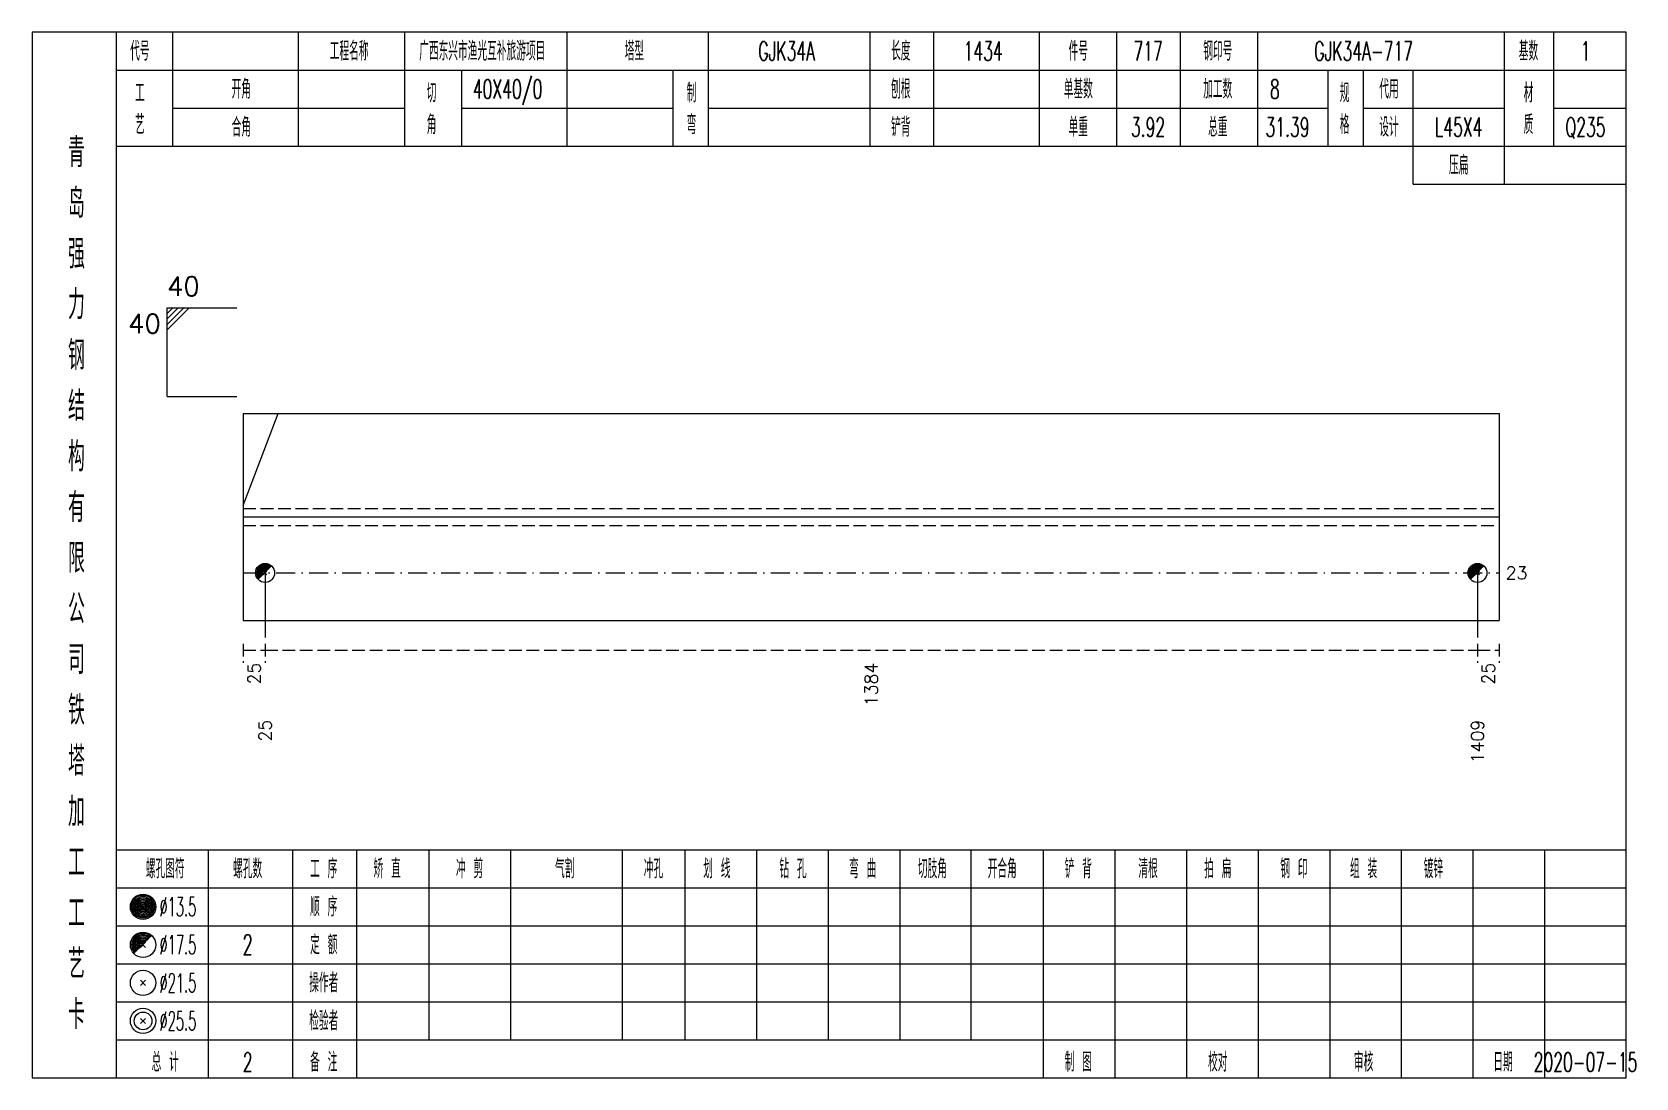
# Model space of a CAD drawing. Extents: x 0 to 2606, y -377 to 6479.
# Drawn here: x 0 to 252.9, y 3150 to 3315 of the extents above; entities that cross this region are included whole.
import ezdxf
from ezdxf.enums import TextEntityAlignment as Align

# ---------------------------------------------------------------- set-up
doc = ezdxf.new("R2010")
doc.units = 0
doc.header["$MEASUREMENT"] = 0
doc.linetypes.add('一点画线', pattern=[5.2, 3, -1, 0.2, -1])
doc.linetypes.add('虚线', pattern=[2.75, 2, -0.75])
doc.layers.get('0').update_dxf_attribs({"linetype": 'CONTINUOUS', "lineweight": 25})
doc.layers.add('1', color=7, linetype='CONTINUOUS', lineweight=25)
doc.layers.add('4', color=7, linetype='CONTINUOUS', lineweight=25)
doc.styles.get("Standard").update_dxf_attribs({"font": 'simplex.shx', "width": 0.7, "height": 3, "bigfont": 'gbhzfs.shx'})

msp = doc.modelspace()

# ---------------------------------------------------------------- texts
at = {"color": 7, "linetype": 'Continuous', "lineweight": 13}
msp.add_text('40', height=3, dxfattribs=at).set_placement((21.3, 3272.5), align=Align.BOTTOM_LEFT)
msp.add_text('40', height=3, dxfattribs=at).set_placement((20.3, 3270.5), align=Align.TOP_RIGHT)
msp.add_text('23', height=2, dxfattribs=at).set_placement((232.4, 3229.67), align=Align.MIDDLE_LEFT)
at = {"color": 8, "linetype": 'Continuous', "lineweight": 9}
for s, p in [('25', (35.03, 3215.5)), ('1384', (132.35, 3215.5)), ('25', (229.67, 3215.5))]:
    msp.add_text(s, height=2, rotation=90, dxfattribs=at).set_placement(p, align=Align.MIDDLE_RIGHT)
at = {"layer": '1', "color": 7, "linetype": 'Continuous', "lineweight": 13}
for s, p in [('25', (36.75, 3206.5)), ('1409', (227.95, 3206.5))]:
    msp.add_text(s, height=2, rotation=90, dxfattribs=at).set_placement(p, align=Align.MIDDLE_RIGHT)
at = {"layer": '4', "color": 1, "linetype": 'Continuous', "lineweight": 13}
for s, height, width, p in [('代号', 3, 0.6, (17, 3312)), ('工程名称', 3, 0.6, (50, 3312)), ('广西东兴市渔光互补旅游项目', 3, 0.6, (71, 3312)), ('塔型', 3, 0.6, (95, 3312)), ('长度', 3, 0.6, (137, 3312)), ('件号', 3, 0.6, (165, 3312)), ('钢印号', 3, 0.6, (187, 3312)), ('基数', 3, 0.6, (236, 3312)), ('GJK34A', 3, 0.6, (119, 3312)), ('1434', 3, 0.6, (150, 3312)), ('717', 3, 0.6, (176, 3312)), ('GJK34A-717', 3, 0.6, (210, 3312)), ('1', 3, 0.6, (245, 3312)), ('工', 3, 0.6, (17, 3305.4)), ('开角', 3, 0.6, (33, 3306)), ('切', 3, 0.6, (63, 3305.4)), ('40X40/0', 3, 0.6, (75, 3306)), ('制', 3, 0.6, (104, 3305.4)), ('刨根', 3, 0.6, (137, 3306)), ('单基数', 3, 0.6, (165, 3306)), ('加工数', 3, 0.6, (187, 3306)), ('8', 3, 0.6, (196, 3306)), ('规', 3, 0.6, (207, 3305.4)), ('代用', 3, 0.6, (214, 3306)), ('材', 3, 0.6, (236, 3305.4)), ('艺', 3, 0.6, (17, 3300.4)), ('合角', 3, 0.6, (33, 3300)), ('角', 3, 0.6, (63, 3300.4)), ('弯', 3, 0.6, (104, 3300.4)), ('铲背', 3, 0.6, (137, 3300)), ('单重', 3, 0.6, (165, 3300)), ('3.92', 3, 0.6, (176, 3300)), ('总重', 3, 0.6, (187, 3300)), ('31.39', 3, 0.6, (198, 3300)), ('格', 3, 0.6, (207, 3300.4)), ('设计', 3, 0.6, (214, 3300)), ('L45X4', 3, 0.6, (225, 3300)), ('质', 3, 0.6, (236, 3300.4)), ('Q235', 3, 0.6, (245, 3300)), ('青', 4.6, 0.8, (7, 3296)), ('压扁', 3, 0.6, (225, 3294)), ('岛', 4.6, 0.8, (7, 3288)), ('强', 4.6, 0.8, (7, 3280)), ('力', 4.6, 0.8, (7, 3272)), ('钢', 4.6, 0.8, (7, 3264)), ('结', 4.6, 0.8, (7, 3256)), ('构', 4.6, 0.8, (7, 3248)), ('有', 4.6, 0.8, (7, 3240)), ('限', 4.6, 0.8, (7, 3232)), ('公', 4.6, 0.8, (7, 3224)), ('司', 4.6, 0.8, (7, 3216)), ('铁', 4.6, 0.8, (7, 3208)), ('塔', 4.6, 0.8, (7, 3200)), ('加', 4.6, 0.8, (7, 3192)), ('工', 4.6, 0.8, (7, 3184)), ('螺孔图符', 3, 0.6, (21, 3183)), ('螺孔数', 3, 0.6, (34, 3183)), ('工 序', 3, 0.6, (46, 3183)), ('矫 直', 3, 0.6, (56, 3183)), ('冲 剪', 3, 0.6, (69, 3183)), ('气割', 3, 0.6, (84, 3183)), ('冲孔', 3, 0.6, (98, 3183)), ('划 线', 3, 0.6, (108, 3183)), ('钻 孔', 3, 0.6, (120, 3183)), ('弯 曲', 3, 0.6, (131, 3183)), ('切肢角', 3, 0.6, (142, 3183)), ('开合角', 3, 0.6, (153, 3183)), ('铲 背', 3, 0.6, (165, 3183)), ('清根', 3, 0.6, (176, 3183)), ('拍 扁', 3, 0.6, (187, 3183)), ('钢 印', 3, 0.6, (199, 3183)), ('组 装', 3, 0.6, (210, 3183)), ('镀锌', 3, 0.6, (221, 3183)), ('工', 4.6, 0.8, (7, 3176)), ('%%C13.5', 3, 0.5, (23, 3177)), ('顺 序', 3, 0.6, (46, 3177)), ('%%C17.5', 3, 0.5, (23, 3171)), ('2', 3.2, 0.6, (34, 3171)), ('定 额', 3, 0.6, (46, 3171)), ('艺', 4.6, 0.8, (7, 3168)), ('%%C21.5', 3, 0.5, (23, 3165)), ('操作者', 3, 0.6, (46, 3165)), ('卡', 4.6, 0.8, (7, 3160)), ('%%C25.5', 3, 0.5, (23, 3159)), ('检验者', 3, 0.6, (46, 3159)), ('总 计', 3, 0.6, (21, 3152.5)), ('备 注', 3, 0.6, (46, 3152.5)), ('制 图', 3, 0.6, (165, 3152.5)), ('校对', 3, 0.6, (187, 3152.5)), ('审核', 3, 0.6, (210, 3152.5)), ('日期', 3, 0.6, (232, 3152.5)), ('2', 3, 0.6, (34, 3152.5)), ('2020-07-15', 3, 0.6, (245, 3152.5))]:
    msp.add_text(s, height=height, dxfattribs=dict(at, width=width)).set_placement(p, align=Align.MIDDLE_CENTER)

# ---------------------------------------------------------------- linework, layer by layer
at = {"color": 7, "linetype": 'Continuous', "lineweight": 13}
for p, q in [((21.3, 3271.5), (32.3, 3271.5)), ((21.3, 3257.5), (21.3, 3271.5)), ((22.18, 3271.5), (21.3, 3270.62)), ((23.05, 3271.5), (21.3, 3269.75)), ((23.93, 3271.5), (21.3, 3268.88)), ((24.8, 3271.5), (21.3, 3268)), ((21.3, 3257.5), (32.3, 3257.5)), ((33.3, 3240.31), (38.83, 3254.83)), ((36.75, 3229.67), (36.75, 3219.5)), ((227.95, 3229.67), (227.95, 3219.5))]:
    msp.add_line(p, q, dxfattribs=at)
at = {"color": 7, "linetype": 'Continuous', "lineweight": 18}
for p, q in [((33.3, 3254.83), (33.3, 3222.17)), ((33.3, 3254.83), (231.4, 3254.83)), ((231.4, 3254.83), (231.4, 3222.17)), ((33.3, 3238.5), (231.4, 3238.5))]:
    msp.add_line(p, q, dxfattribs=at)
at = {"color": 1, "linetype": '虚线', "lineweight": 18}
for p, q in [((33.3, 3239.83), (231.4, 3239.83)), ((33.3, 3237.17), (231.4, 3237.17))]:
    msp.add_line(p, q, dxfattribs=at)
at = {"color": 3, "linetype": '一点画线', "lineweight": 13}
msp.add_line((33.3, 3229.67), (231.4, 3229.67), dxfattribs=at)
at = {"color": 8, "linetype": '虚线', "lineweight": 9}
for p, q in [((33.3, 3218.5), (33.3, 3215.5)), ((33.3, 3217.5), (36.75, 3217.5)), ((36.75, 3218.5), (36.75, 3215.5)), ((36.75, 3218.5), (36.75, 3215.5)), ((36.75, 3217.5), (227.95, 3217.5)), ((227.95, 3218.5), (227.95, 3215.5)), ((227.95, 3218.5), (227.95, 3215.5)), ((227.95, 3217.5), (231.4, 3217.5)), ((231.4, 3218.5), (231.4, 3215.5))]:
    msp.add_line(p, q, dxfattribs=at)
at = {"layer": '1', "color": 7, "linetype": 'Continuous', "lineweight": 0}
for p, q in [((36.45, 3229.37), (37.05, 3229.97)), ((36.45, 3229.97), (37.05, 3229.37)), ((227.65, 3229.37), (228.25, 3229.97)), ((227.65, 3229.97), (228.25, 3229.37))]:
    msp.add_line(p, q, dxfattribs=at)
at = {"layer": '1', "color": 7, "linetype": 'Continuous', "lineweight": 18}
msp.add_line((33.3, 3222.17), (231.4, 3222.17), dxfattribs=at)
at = {"layer": '1', "color": 7, "linetype": 'Continuous', "lineweight": 13}
for centre in [(36.75, 3229.67), (227.95, 3229.67)]:
    msp.add_circle(centre, 1.5, dxfattribs=at)
for centre, radius in [((36.75, 3229.67), 1.35), ((36.75, 3229.67), 1.2), ((36.75, 3229.67), 1.05), ((36.75, 3229.67), 0.9), ((36.75, 3229.67), 0.75), ((36.75, 3229.67), 0.6), ((227.95, 3229.67), 1.35), ((227.95, 3229.67), 1.2), ((227.95, 3229.67), 1.05), ((227.95, 3229.67), 0.9), ((227.95, 3229.67), 0.75), ((227.95, 3229.67), 0.6), ((36.75, 3229.67), 0.45), ((36.75, 3229.67), 0.3), ((36.75, 3229.67), 0.15), ((227.95, 3229.67), 0.45), ((227.95, 3229.67), 0.3), ((227.95, 3229.67), 0.15)]:
    msp.add_arc(centre, radius, 45, 225, dxfattribs=at)
at = {"layer": '4', "color": 1, "linetype": 'Continuous', "lineweight": 18}
for p, q in [((13.3, 3150), (13.3, 3315)), ((22.2, 3297), (22.2, 3315)), ((42, 3297), (42, 3315)), ((58.8, 3297), (58.8, 3315)), ((84.4, 3297), (84.4, 3315)), ((106.7, 3297), (106.7, 3315)), ((132.2, 3297), (132.2, 3315)), ((142.2, 3297), (142.2, 3315)), ((158.9, 3297), (158.9, 3315)), ((171.1, 3297), (171.1, 3315)), ((181.1, 3297), (181.1, 3315)), ((193.3, 3297), (193.3, 3315)), ((232.2, 3291), (232.2, 3315)), ((240, 3297), (240, 3315)), ((13.3, 3309), (251.4, 3309)), ((67.8, 3297), (67.8, 3309)), ((101.1, 3297), (101.1, 3309)), ((204.4, 3297), (204.4, 3309)), ((210, 3297), (210, 3309)), ((217.8, 3291), (217.8, 3309)), ((22.2, 3303), (58.8, 3303)), ((67.8, 3303), (101.1, 3303)), ((106.7, 3303), (204.4, 3303)), ((210, 3303), (232.2, 3303)), ((240, 3303), (251.4, 3303)), ((13.3, 3297), (251.4, 3297)), ((217.8, 3291), (251.4, 3291)), ((13.3, 3186), (251.4, 3186)), ((27.8, 3150), (27.8, 3186)), ((41.1, 3150), (41.1, 3186)), ((51.2, 3150), (51.2, 3186)), ((62.6, 3156), (62.6, 3186)), ((75.5, 3156), (75.5, 3186)), ((93.1, 3156), (93.1, 3186)), ((103, 3156), (103, 3186)), ((114.3, 3156), (114.3, 3186)), ((125.6, 3156), (125.6, 3186)), ((136.9, 3156), (136.9, 3186)), ((148.1, 3156), (148.1, 3186)), ((159.5, 3156), (159.5, 3186)), ((170.8, 3156), (170.8, 3186)), ((182.1, 3156), (182.1, 3186)), ((193.4, 3156), (193.4, 3186)), ((204.7, 3156), (204.7, 3186)), ((216, 3156), (216, 3186)), ((227.3, 3156), (227.3, 3186)), ((238.6, 3156), (238.6, 3186)), ((13.3, 3180), (251.4, 3180)), ((13.3, 3174), (251.4, 3174)), ((13.3, 3168), (251.4, 3168)), ((13.3, 3162), (251.4, 3162)), ((13.3, 3156), (251.4, 3156)), ((159.5, 3150), (159.5, 3156)), ((170.8, 3150), (170.8, 3156)), ((182.1, 3150), (182.1, 3156)), ((193.4, 3150), (193.4, 3156)), ((204.7, 3150), (204.7, 3156)), ((216, 3150), (216, 3156)), ((227.3, 3150), (227.3, 3156)), ((238.6, 3150), (238.6, 3156))]:
    msp.add_line(p, q, dxfattribs=at)
at = {"layer": '4', "color": 7, "linetype": 'Continuous', "lineweight": 13}
for p, q in [((17.3, 3176.8), (17.7, 3177.2)), ((17.7, 3176.8), (17.3, 3177.2)), ((17.1, 3164.6), (17.9, 3165.4)), ((17.9, 3164.6), (17.1, 3165.4)), ((17.1, 3158.6), (17.9, 3159.4)), ((17.9, 3158.6), (17.1, 3159.4))]:
    msp.add_line(p, q, dxfattribs=at)
at = {"layer": '4', "color": 7, "linetype": 'Continuous', "lineweight": 0}
for p, q in [((17.1, 3170.6), (17.9, 3171.4)), ((17.1, 3171.4), (17.9, 3170.6))]:
    msp.add_line(p, q, dxfattribs=at)
at = {"layer": '4', "color": 1, "linetype": 'Continuous', "lineweight": 18}
msp.add_lwpolyline([(0, 3315), (0, 3150), (251.4, 3150), (251.4, 3315)], close=True, dxfattribs=at)
at = {"layer": '4', "color": 7, "linetype": 'Continuous', "lineweight": 13}
for centre, radius in [((17.5, 3177), 2), ((17.5, 3177), 1.8), ((17.5, 3177), 1.6), ((17.5, 3177), 1.4), ((17.5, 3177), 1.2), ((17.5, 3177), 1), ((17.5, 3177), 0.8), ((17.5, 3177), 0.6), ((17.5, 3177), 0.4), ((17.5, 3177), 0.2), ((17.5, 3171), 2), ((17.5, 3165), 2), ((17.5, 3159), 2), ((17.5, 3159), 1.4)]:
    msp.add_circle(centre, radius, dxfattribs=at)
for radius in [1.8, 1.6, 1.4, 1.2, 1, 0.8, 0.6, 0.4, 0.2]:
    msp.add_arc((17.5, 3171), radius, 45, 225, dxfattribs=at)

msp.set_redraw_order([(e.dxf.handle, doc.entitydb.next_handle()) for e in msp.query("TEXT MTEXT ATTDEF DIMENSION ARC_DIMENSION")])  # texts and dimensions are drawn at this point

doc.saveas('drawing.dxf')
